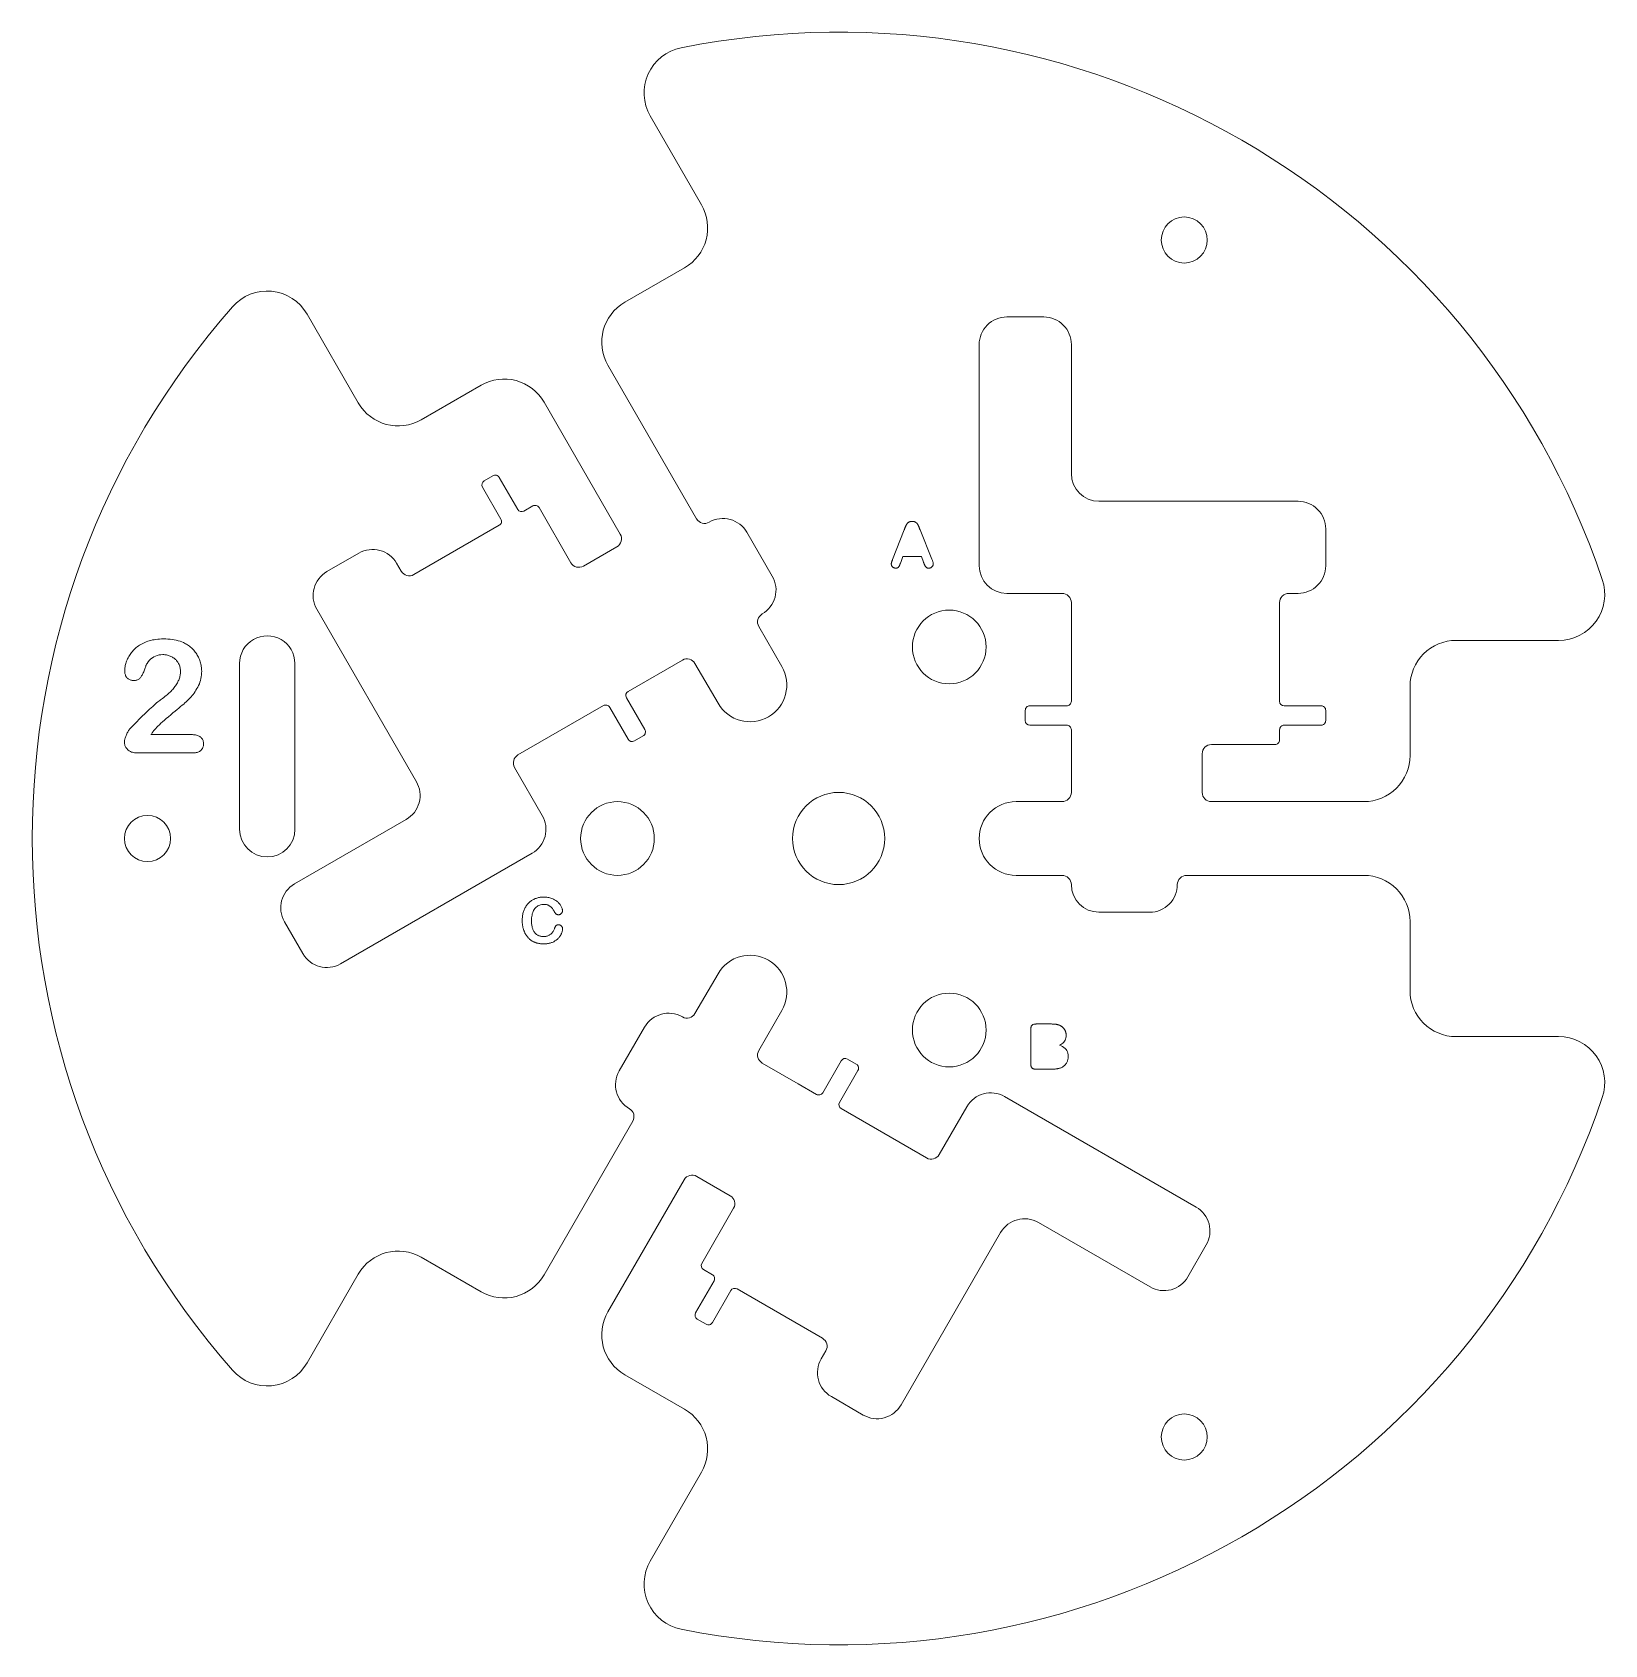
# Model space of a CAD drawing. Extents: x 65 to 235, y 62 to 238.
import ezdxf

# ---------------------------------------------------------------- set-up
doc = ezdxf.new("R2010")
doc.units = 0

msp = doc.modelspace()

# ---------------------------------------------------------------- linework, layer by layer
at = {"color": 1, "lineweight": 13}
for p, q in [((137.305496, 218.773712), (131.74144, 228.410919)), ((128.980179, 208.193573), (135.475357, 211.943573)), ((100.066399, 197.273697), (94.50235, 206.910919)), ((170.435944, 206.600006), (174.435944, 206.600006)), ((167.435944, 203.600006), (167.435944, 179.600006)), ((177.435944, 189.600006), (177.435944, 203.600006)), ((136.77504, 184.692459), (127.150047, 201.363449)), ((106.89653, 195.443573), (113.391716, 199.193573)), ((120.22184, 197.363449), (128.496841, 183.030731)), ((114.675819, 189.369446), (113.72319, 188.819443)), ((117.358826, 185.722321), (115.358826, 189.186432)), ((113.540176, 188.136429), (115.540176, 184.672333)), ((118.04184, 185.539307), (118.994476, 186.089325)), ((119.677483, 185.906311), (123.127487, 179.930725)), ((180.435944, 186.600006), (202.03595, 186.600006)), ((115.357162, 183.989319), (106.090698, 178.639313)), ((159.398788, 183.739212), (159.413223, 183.776093)), ((159.413223, 183.776093), (159.42807, 183.814072)), ((159.42807, 183.814072), (159.443268, 183.851959)), ((159.443268, 183.851959), (159.458664, 183.88855)), ((159.458664, 183.88855), (159.474228, 183.923798)), ((159.474228, 183.923798), (159.490021, 183.957764)), ((159.490021, 183.957764), (159.505981, 183.990417)), ((159.505981, 183.990417), (159.522186, 184.021759)), ((159.522186, 184.021759), (159.538574, 184.051834)), ((159.538574, 184.051834), (159.555161, 184.080566)), ((159.555161, 184.080566), (159.571945, 184.107971)), ((159.571945, 184.107971), (159.588913, 184.134079)), ((159.588913, 184.134079), (159.606567, 184.159073)), ((159.606567, 184.159073), (159.625259, 184.183105)), ((159.625259, 184.183105), (159.64502, 184.206146)), ((159.64502, 184.206146), (159.665848, 184.228195)), ((159.665848, 184.228195), (159.687775, 184.249298)), ((159.687775, 184.249298), (159.710754, 184.269409)), ((159.710754, 184.269409), (159.734802, 184.288574)), ((159.734802, 184.288574), (159.759949, 184.306732)), ((159.759949, 184.306732), (159.786163, 184.323944)), ((159.786163, 184.323944), (159.813446, 184.340179)), ((159.813446, 184.340179), (159.841919, 184.355164)), ((159.841919, 184.355164), (159.871689, 184.36853)), ((159.871689, 184.36853), (159.902756, 184.380341)), ((159.902756, 184.380341), (159.935135, 184.390594)), ((159.935135, 184.390594), (159.968842, 184.399231)), ((159.968842, 184.399231), (160.003845, 184.406342)), ((160.003845, 184.406342), (160.040161, 184.411835)), ((160.040161, 184.411835), (160.077759, 184.415802)), ((160.077759, 184.415802), (160.116669, 184.418137)), ((160.116669, 184.418137), (160.156906, 184.418945)), ((160.156906, 184.418945), (160.197769, 184.418137)), ((160.197769, 184.418137), (160.237274, 184.415802)), ((160.237274, 184.415802), (160.275391, 184.411835)), ((160.275391, 184.411835), (160.312119, 184.406342)), ((160.312119, 184.406342), (160.347504, 184.399231)), ((160.347504, 184.399231), (160.381485, 184.390594)), ((160.381485, 184.390594), (160.414108, 184.380341)), ((160.414108, 184.380341), (160.445374, 184.36853)), ((160.445374, 184.36853), (160.47522, 184.355164)), ((160.47522, 184.355164), (160.503738, 184.340179)), ((160.503738, 184.340179), (160.531021, 184.323975)), ((160.531021, 184.323975), (160.557205, 184.306885)), ((160.557205, 184.306885), (160.582352, 184.288849)), ((160.582352, 184.288849), (160.606415, 184.269928)), ((160.606415, 184.269928), (160.629395, 184.250107)), ((160.629395, 184.250107), (160.651321, 184.229401)), ((160.651321, 184.229401), (160.67215, 184.207764)), ((160.67215, 184.207764), (160.69191, 184.185211)), ((160.69191, 184.185211), (160.710602, 184.161789)), ((160.710602, 184.161789), (160.728256, 184.137466)), ((160.728256, 184.137466), (160.745041, 184.112473)), ((160.745041, 184.112473), (160.761353, 184.087128)), ((160.761353, 184.087128), (160.7771, 184.061386)), ((160.7771, 184.061386), (160.792313, 184.035309)), ((160.792313, 184.035309), (160.806992, 184.008865)), ((160.806992, 184.008865), (160.821136, 183.98204)), ((160.821136, 183.98204), (160.834732, 183.954834)), ((160.834732, 183.954834), (160.847809, 183.927277)), ((160.847809, 183.927277), (160.860336, 183.899338)), ((160.860336, 183.899338), (160.872314, 183.871033)), ((160.872314, 183.871033), (160.884384, 183.841629)), ((160.884384, 183.841629), (160.897064, 183.810287)), ((160.897064, 183.810287), (160.91037, 183.777008)), ((160.91037, 183.777008), (160.924347, 183.741837)), ((142.239151, 183.228363), (144.989151, 178.46521)), ((158.04248, 180.29393), (159.299072, 183.484024)), ((159.299072, 183.484024), (159.310013, 183.512054)), ((159.310013, 183.512054), (159.321396, 183.541168)), ((159.321396, 183.541168), (159.333206, 183.571426)), ((159.333206, 183.571426), (159.345459, 183.602768)), ((159.345459, 183.602768), (159.358124, 183.635223)), ((159.358124, 183.635223), (159.371262, 183.668777)), ((159.371262, 183.668777), (159.384827, 183.703461)), ((159.384827, 183.703461), (159.398788, 183.739212)), ((160.924347, 183.741837), (160.93895, 183.704742)), ((160.93895, 183.704742), (160.954163, 183.665787)), ((160.954163, 183.665787), (160.970016, 183.624863)), ((160.970016, 183.624863), (160.986542, 183.582062)), ((160.986542, 183.582062), (161.003662, 183.537354)), ((161.003662, 183.537354), (161.021439, 183.490723)), ((161.021439, 183.490723), (162.304825, 180.320755)), ((205.03595, 183.600006), (205.03595, 179.600006)), ((100.126587, 180.969437), (96.662491, 178.969437)), ((124.493507, 179.564697), (128.130814, 181.664703)), ((158.013397, 180.220886), (158.027496, 180.256592)), ((158.027496, 180.256592), (158.04248, 180.29393)), ((159.161713, 180.595535), (158.927109, 179.96553)), ((161.158829, 180.595535), (159.161713, 180.595535)), ((161.393402, 179.978973), (161.158829, 180.595535)), ((162.304825, 180.320755), (162.333511, 180.250351)), ((162.333511, 180.250351), (162.359131, 180.183899)), ((104.22467, 179.871368), (104.72467, 179.005341)), ((157.898392, 179.787933), (157.899734, 179.828461)), ((157.899841, 179.753479), (157.898392, 179.787933)), ((157.899734, 179.828461), (157.903748, 179.869446)), ((157.90416, 179.719711), (157.899841, 179.753479)), ((157.903748, 179.869446), (157.910431, 179.911011)), ((157.911362, 179.686722), (157.90416, 179.719711)), ((157.910431, 179.911011), (157.919846, 179.953094)), ((157.921432, 179.654434), (157.911362, 179.686722)), ((157.919846, 179.953094), (157.931885, 179.995712)), ((157.934402, 179.62291), (157.921432, 179.654434)), ((157.931885, 179.995712), (157.947021, 180.041946)), ((157.950256, 179.592133), (157.934402, 179.62291)), ((157.947021, 180.041946), (157.955917, 180.067566)), ((157.968994, 179.562057), (157.950256, 179.592133)), ((157.955917, 180.067566), (157.965668, 180.094894)), ((157.965668, 180.094894), (157.976318, 180.123901)), ((157.990585, 179.532745), (157.968994, 179.562057)), ((157.976318, 180.123901), (157.987793, 180.154541)), ((157.987793, 180.154541), (158.000168, 180.186874)), ((158.015106, 179.504166), (157.990585, 179.532745)), ((158.000168, 180.186874), (158.013397, 180.220886)), ((158.04248, 179.476303), (158.015106, 179.504166)), ((158.071716, 179.450226), (158.04248, 179.476303)), ((158.101837, 179.42688), (158.071716, 179.450226)), ((158.132858, 179.40625), (158.101837, 179.42688)), ((158.164703, 179.388367), (158.132858, 179.40625)), ((158.197479, 179.373291), (158.164703, 179.388367)), ((158.231049, 179.360916), (158.197479, 179.373291)), ((158.265549, 179.351288), (158.231049, 179.360916)), ((158.300903, 179.344437), (158.265549, 179.351288)), ((158.337128, 179.340286), (158.300903, 179.344437)), ((158.374237, 179.338943), (158.337128, 179.340286)), ((158.417206, 179.34021), (158.374237, 179.338943)), ((158.457718, 179.344101), (158.417206, 179.34021)), ((158.495743, 179.350555), (158.457718, 179.344101)), ((158.531311, 179.359573), (158.495743, 179.350555)), ((158.564377, 179.37117), (158.531311, 179.359573)), ((158.594955, 179.385376), (158.564377, 179.37117)), ((158.623108, 179.402145), (158.594955, 179.385376)), ((158.648727, 179.421494), (158.623108, 179.402145)), ((158.671875, 179.443436), (158.648727, 179.421494)), ((158.692566, 179.467957), (158.671875, 179.443436)), ((158.712402, 179.49614), (158.692566, 179.467957)), ((158.733032, 179.529144), (158.712402, 179.49614)), ((158.754471, 179.56691), (158.733032, 179.529144)), ((158.776749, 179.609482), (158.754471, 179.56691)), ((158.799789, 179.656845), (158.776749, 179.609482)), ((158.823639, 179.709), (158.799789, 179.656845)), ((158.848297, 179.765945), (158.823639, 179.709)), ((158.873779, 179.827698), (158.848297, 179.765945)), ((158.90004, 179.894241), (158.873779, 179.827698)), ((158.927109, 179.96553), (158.90004, 179.894241)), ((161.402954, 179.955811), (161.393402, 179.978973)), ((161.412888, 179.931976), (161.402954, 179.955811)), ((161.423218, 179.90744), (161.412888, 179.931976)), ((161.433868, 179.882172), (161.423218, 179.90744)), ((161.444916, 179.856216), (161.433868, 179.882172)), ((161.456314, 179.829575), (161.444916, 179.856216)), ((161.468124, 179.802216), (161.456314, 179.829575)), ((161.48024, 179.774139), (161.468124, 179.802216)), ((161.492767, 179.745361), (161.48024, 179.774139)), ((161.505676, 179.715912), (161.492767, 179.745361)), ((161.518646, 179.686844), (161.505676, 179.715912)), ((161.531448, 179.659332), (161.518646, 179.686844)), ((161.544098, 179.633377), (161.531448, 179.659332)), ((161.55658, 179.608948), (161.544098, 179.633377)), ((161.581055, 179.564728), (161.55658, 179.608948)), ((161.604828, 179.526642), (161.581055, 179.564728)), ((161.627975, 179.494751), (161.604828, 179.526642)), ((161.651825, 179.467133), (161.627975, 179.494751)), ((161.677826, 179.44194), (161.651825, 179.467133)), ((161.705978, 179.419128), (161.677826, 179.44194)), ((161.736282, 179.398758), (161.705978, 179.419128)), ((161.768707, 179.380829), (161.736282, 179.398758)), ((161.803543, 179.365738), (161.768707, 179.380829)), ((161.84108, 179.354004), (161.803543, 179.365738)), ((161.881287, 179.345627), (161.84108, 179.354004)), ((161.924194, 179.340622), (161.881287, 179.345627)), ((161.969757, 179.338943), (161.924194, 179.340622)), ((162.009384, 179.340347), (161.969757, 179.338943)), ((162.047836, 179.344635), (162.009384, 179.340347)), ((162.085114, 179.351746), (162.047836, 179.344635)), ((162.121246, 179.361694), (162.085114, 179.351746)), ((162.156158, 179.374527), (162.121246, 179.361694)), ((162.189896, 179.390198), (162.156158, 179.374527)), ((162.222504, 179.408691), (162.189896, 179.390198)), ((162.253937, 179.430054), (162.222504, 179.408691)), ((162.284149, 179.454285), (162.253937, 179.430054)), ((162.313217, 179.481339), (162.284149, 179.454285)), ((162.340286, 179.510086), (162.313217, 179.481339)), ((162.364502, 179.539459), (162.340286, 179.510086)), ((162.359131, 180.183899), (162.381744, 180.121399)), ((162.385864, 179.569351), (162.364502, 179.539459)), ((162.381744, 180.121399), (162.401352, 180.062836)), ((162.404373, 179.599823), (162.385864, 179.569351)), ((162.401352, 180.062836), (162.417938, 180.008286)), ((162.420044, 179.630859), (162.404373, 179.599823)), ((162.417938, 180.008286), (162.431503, 179.957642)), ((162.432877, 179.662491), (162.420044, 179.630859)), ((162.431503, 179.957642), (162.442062, 179.91098)), ((162.442825, 179.694672), (162.432877, 179.662491)), ((162.442062, 179.91098), (162.449615, 179.868225)), ((162.449936, 179.727432), (162.442825, 179.694672)), ((162.449615, 179.868225), (162.454132, 179.829468)), ((162.454239, 179.760757), (162.449936, 179.727432)), ((162.454132, 179.829468), (162.455627, 179.794647)), ((162.455627, 179.794647), (162.454239, 179.760757)), ((176.435944, 176.600006), (170.435944, 176.600006)), ((177.435944, 175.600006), (177.435944, 164.899994)), ((200.03595, 164.899994), (200.03595, 175.600006)), ((202.03595, 176.600006), (201.03595, 176.600006)), ((95.564415, 174.871368), (106.36441, 156.165222)), ((77.386246, 171.455826), (77.558182, 171.502945)), ((77.558182, 171.502945), (77.735573, 171.543793)), ((77.735573, 171.543793), (77.918404, 171.578369)), ((77.918404, 171.578369), (78.106689, 171.606628)), ((78.106689, 171.606628), (78.300415, 171.628632)), ((78.300415, 171.628632), (78.49958, 171.644318)), ((78.49958, 171.644318), (78.704201, 171.653748)), ((78.704201, 171.653748), (78.914261, 171.656891)), ((78.914261, 171.656891), (79.16684, 171.652863)), ((79.16684, 171.652863), (79.411873, 171.640823)), ((79.411873, 171.640823), (79.649361, 171.620697)), ((79.649361, 171.620697), (79.879333, 171.59256)), ((79.879333, 171.59256), (80.101738, 171.556366)), ((80.101738, 171.556366), (80.31662, 171.512146)), ((80.31662, 171.512146), (80.523956, 171.459869)), ((143.52504, 173.001114), (146.02504, 168.67099)), ((219.185944, 171.5), (230.314041, 171.5)), ((75.155746, 169.74469), (75.225571, 169.862137)), ((75.225571, 169.862137), (75.300499, 169.977249)), ((75.300499, 169.977249), (75.380539, 170.089966)), ((75.380539, 170.089966), (75.465698, 170.200409)), ((75.465698, 170.200409), (75.555969, 170.308487)), ((75.555969, 170.308487), (75.651352, 170.414185)), ((75.651352, 170.414185), (75.751831, 170.517578)), ((75.751831, 170.517578), (75.85762, 170.617813)), ((75.85762, 170.617813), (75.968948, 170.714096)), ((75.968948, 170.714096), (76.085815, 170.806458)), ((76.085815, 170.806458), (76.208221, 170.894867)), ((76.208221, 170.894867), (76.336136, 170.979355)), ((76.336136, 170.979355), (76.469589, 171.059891)), ((76.469589, 171.059891), (76.608574, 171.136536)), ((76.608574, 171.136536), (76.753075, 171.209198)), ((76.753075, 171.209198), (76.903114, 171.277924)), ((76.903114, 171.277924), (77.058685, 171.342743)), ((77.058685, 171.342743), (77.219749, 171.40242)), ((77.219749, 171.40242), (77.386246, 171.455826)), ((78.061127, 169.80217), (77.883858, 169.715454)), ((78.247765, 169.869598), (78.061127, 169.80217)), ((78.443802, 169.917755), (78.247765, 169.869598)), ((78.649208, 169.94664), (78.443802, 169.917755)), ((78.863991, 169.956299), (78.649208, 169.94664)), ((78.967064, 169.953949), (78.863991, 169.956299)), ((79.068565, 169.946915), (78.967064, 169.953949)), ((79.168465, 169.935165), (79.068565, 169.946915)), ((79.266785, 169.918777), (79.168465, 169.935165)), ((79.363487, 169.897644), (79.266785, 169.918777)), ((79.458611, 169.871857), (79.363487, 169.897644)), ((79.552155, 169.841354), (79.458611, 169.871857)), ((79.644104, 169.806183), (79.552155, 169.841354)), ((79.734451, 169.766281), (79.644104, 169.806183)), ((79.823196, 169.721741), (79.734451, 169.766281)), ((80.523956, 171.459869), (80.723755, 171.399551)), ((80.723755, 171.399551), (80.916008, 171.331192)), ((80.916008, 171.331192), (81.100739, 171.254791)), ((81.100739, 171.254791), (81.216591, 171.199142)), ((81.216591, 171.199142), (81.329597, 171.139496)), ((81.329597, 171.139496), (81.439758, 171.075851)), ((81.439758, 171.075851), (81.547073, 171.008133)), ((81.547073, 171.008133), (81.651543, 170.936447)), ((81.651543, 170.936447), (81.753166, 170.860687)), ((81.753166, 170.860687), (81.851921, 170.78096)), ((81.851921, 170.78096), (81.947861, 170.697189)), ((81.947861, 170.697189), (82.040924, 170.609375)), ((82.040924, 170.609375), (82.131142, 170.517578)), ((82.131142, 170.517578), (82.217987, 170.422287)), ((82.217987, 170.422287), (82.300865, 170.324066)), ((82.300865, 170.324066), (82.379837, 170.222885)), ((82.379837, 170.222885), (82.454842, 170.118805)), ((82.454842, 170.118805), (82.52594, 170.011795)), ((82.52594, 170.011795), (82.593071, 169.90184)), ((82.593071, 169.90184), (82.656288, 169.788956)), ((82.656288, 169.788956), (82.715546, 169.673157)), ((74.717239, 168.171936), (74.719833, 168.28804)), ((74.719986, 168.078415), (74.717239, 168.171936)), ((74.719833, 168.28804), (74.7276, 168.405167)), ((74.728287, 167.988953), (74.719986, 168.078415)), ((74.7276, 168.405167), (74.740608, 168.52327)), ((74.740608, 168.52327), (74.758766, 168.642395)), ((74.758766, 168.642395), (74.782166, 168.762512)), ((74.782166, 168.762512), (74.810715, 168.883652)), ((74.810715, 168.883652), (74.844467, 169.005798)), ((74.844467, 169.005798), (74.88343, 169.128937)), ((74.88343, 169.128937), (74.927574, 169.253098)), ((74.927574, 169.253098), (74.976929, 169.378265)), ((74.976929, 169.378265), (75.03141, 169.502716)), ((75.03141, 169.502716), (75.091026, 169.624893)), ((75.091026, 169.624893), (75.155746, 169.74469)), ((76.776878, 168.091858), (76.734993, 167.992569)), ((76.817741, 168.196304), (76.776878, 168.091858)), ((76.85762, 168.305954), (76.817741, 168.196304)), ((76.895874, 168.413879), (76.85762, 168.305954)), ((76.931839, 168.513031), (76.895874, 168.413879)), ((76.965569, 168.603516), (76.931839, 168.513031)), ((76.997017, 168.685303), (76.965569, 168.603516)), ((77.02623, 168.758331), (76.997017, 168.685303)), ((77.053154, 168.822662), (77.02623, 168.758331)), ((77.077812, 168.878311), (77.053154, 168.822662)), ((77.100243, 168.925201), (77.077812, 168.878311)), ((77.120384, 168.963409), (77.100243, 168.925201)), ((77.138268, 168.992889), (77.120384, 168.963409)), ((77.268616, 169.175934), (77.138268, 168.992889)), ((77.40834, 169.339706), (77.268616, 169.175934)), ((77.557465, 169.484238), (77.40834, 169.339706)), ((77.715965, 169.609451), (77.557465, 169.484238)), ((77.883858, 169.715454), (77.715965, 169.609451)), ((79.909302, 169.672928), (79.823196, 169.721741)), ((79.991753, 169.620377), (79.909302, 169.672928)), ((80.070496, 169.564011), (79.991753, 169.620377)), ((80.145546, 169.503922), (80.070496, 169.564011)), ((80.216927, 169.440033), (80.145546, 169.503922)), ((80.284615, 169.372391), (80.216927, 169.440033)), ((80.348625, 169.300964), (80.284615, 169.372391)), ((80.408951, 169.225784), (80.348625, 169.300964)), ((80.465561, 169.14682), (80.408951, 169.225784)), ((80.518524, 169.064087), (80.465561, 169.14682)), ((80.567062, 168.978363), (80.518524, 169.064087)), ((80.610497, 168.890381), (80.567062, 168.978363)), ((80.648827, 168.800079), (80.610497, 168.890381)), ((80.682045, 168.707581), (80.648827, 168.800079)), ((80.710144, 168.612762), (80.682045, 168.707581)), ((80.733154, 168.515732), (80.710144, 168.612762)), ((80.751038, 168.416412), (80.733154, 168.515732)), ((80.763809, 168.31485), (80.751038, 168.416412)), ((80.771454, 168.211014), (80.763809, 168.31485)), ((80.764473, 167.906357), (80.771637, 168.005859)), ((80.774025, 168.104919), (80.771454, 168.211014)), ((80.771637, 168.005859), (80.774025, 168.104919)), ((82.715546, 169.673157), (82.770866, 169.554382)), ((82.770866, 169.554382), (82.822281, 169.432693)), ((82.822281, 169.432693), (82.86924, 169.309097)), ((82.86924, 169.309097), (82.911255, 169.18457)), ((82.911255, 169.18457), (82.948311, 169.059143)), ((82.948311, 169.059143), (82.980446, 168.93277)), ((82.980446, 168.93277), (83.007622, 168.805466)), ((83.007622, 168.805466), (83.029869, 168.677246)), ((83.029869, 168.677246), (83.047173, 168.548111)), ((83.047173, 168.548111), (83.059517, 168.418045)), ((83.059517, 168.418045), (83.066933, 168.287048)), ((83.069397, 168.155182), (83.064262, 167.94928)), ((83.066933, 168.287048), (83.069397, 168.155182)), ((87.185944, 169), (87.185944, 151)), ((93.185944, 151), (93.185944, 169)), ((135.23082, 169.367142), (129.341843, 165.967148)), ((139.096848, 164.67099), (136.596848, 169.001114)), ((74.742104, 167.903519), (74.728287, 167.988953)), ((74.761459, 167.822113), (74.742104, 167.903519)), ((74.786331, 167.74469), (74.761459, 167.822113)), ((74.816757, 167.67131), (74.786331, 167.74469)), ((74.852699, 167.601944), (74.816757, 167.67131)), ((74.89415, 167.536606), (74.852699, 167.601944)), ((74.941139, 167.475266), (74.89415, 167.536606)), ((74.993668, 167.417938), (74.941139, 167.475266)), ((75.050385, 167.365448), (74.993668, 167.417938)), ((75.109947, 167.318451), (75.050385, 167.365448)), ((75.172356, 167.276978), (75.109947, 167.318451)), ((75.237633, 167.241028), (75.172356, 167.276978)), ((75.305733, 167.210632), (75.237633, 167.241028)), ((75.376701, 167.18576), (75.305733, 167.210632)), ((75.450485, 167.166412), (75.376701, 167.18576)), ((75.527145, 167.152557), (75.450485, 167.166412)), ((75.606644, 167.144287), (75.527145, 167.152557)), ((75.688995, 167.14151), (75.606644, 167.144287)), ((75.782188, 167.144516), (75.688995, 167.14151)), ((75.870781, 167.15358), (75.782188, 167.144516)), ((75.954781, 167.16864), (75.870781, 167.15358)), ((76.034126, 167.189774), (75.954781, 167.16864)), ((76.108902, 167.216904), (76.034126, 167.189774)), ((76.179062, 167.250092), (76.108902, 167.216904)), ((76.244621, 167.289291), (76.179062, 167.250092)), ((76.30558, 167.334534), (76.244621, 167.289291)), ((76.361916, 167.385788), (76.30558, 167.334534)), ((76.413628, 167.443085), (76.361916, 167.385788)), ((76.462547, 167.506012), (76.413628, 167.443085)), ((76.510483, 167.574127), (76.462547, 167.506012)), ((76.557396, 167.64743), (76.510483, 167.574127)), ((76.603294, 167.725922), (76.557396, 167.64743)), ((76.648201, 167.809586), (76.603294, 167.725922)), ((76.692093, 167.898483), (76.648201, 167.809586)), ((76.734993, 167.992569), (76.692093, 167.898483)), ((79.929092, 166.188431), (80.013878, 166.287216)), ((80.013878, 166.287216), (80.094292, 166.386475)), ((80.094292, 166.386475), (80.170364, 166.486252)), ((80.170364, 166.486252), (80.242073, 166.586517)), ((80.242073, 166.586517), (80.309402, 166.687317)), ((80.309402, 166.687317), (80.372421, 166.788574)), ((80.372421, 166.788574), (80.431046, 166.890366)), ((80.431046, 166.890366), (80.485352, 166.992645)), ((80.485352, 166.992645), (80.535263, 167.095444)), ((80.535263, 167.095444), (80.580627, 167.198288)), ((80.580627, 167.198288), (80.621216, 167.30069)), ((80.621216, 167.30069), (80.657028, 167.402679)), ((80.657028, 167.402679), (80.688065, 167.504257)), ((80.688065, 167.504257), (80.714333, 167.605423)), ((80.714333, 167.605423), (80.735817, 167.706131)), ((80.735817, 167.706131), (80.752533, 167.806458)), ((80.752533, 167.806458), (80.764473, 167.906357)), ((82.554207, 166.266083), (82.450958, 166.099731)), ((82.6521, 166.438034), (82.554207, 166.266083)), ((82.739677, 166.613724), (82.6521, 166.438034)), ((82.81694, 166.793228), (82.739677, 166.613724)), ((82.883926, 166.976486), (82.81694, 166.793228)), ((82.940613, 167.163513), (82.883926, 166.976486)), ((82.986969, 167.354294), (82.940613, 167.163513)), ((83.023041, 167.548859), (82.986969, 167.354294)), ((83.048798, 167.747208), (83.023041, 167.548859)), ((83.064262, 167.94928), (83.048798, 167.747208)), ((214.185944, 166.5), (214.185944, 159)), ((77.906563, 164.473557), (78.050049, 164.59903)), ((78.050049, 164.59903), (78.18335, 164.71315)), ((78.18335, 164.71315), (78.306412, 164.815994)), ((78.306412, 164.815994), (78.419235, 164.907501)), ((78.419235, 164.907501), (78.521858, 164.987701)), ((78.521858, 164.987701), (78.614258, 165.05661)), ((78.614258, 165.05661), (78.696457, 165.114182)), ((78.696457, 165.114182), (78.831535, 165.211426)), ((78.831535, 165.211426), (78.962013, 165.308731)), ((78.962013, 165.308731), (79.087868, 165.406113)), ((79.087868, 165.406113), (79.209152, 165.503601)), ((79.209152, 165.503601), (79.32579, 165.601135)), ((79.32579, 165.601135), (79.437828, 165.698776)), ((79.437828, 165.698776), (79.545273, 165.796478)), ((79.545273, 165.796478), (79.648117, 165.894302)), ((79.648117, 165.894302), (79.746338, 165.992188)), ((79.746338, 165.992188), (79.839966, 166.090164)), ((79.839966, 166.090164), (79.929092, 166.188431)), ((81.115929, 164.595703), (80.957993, 164.460953)), ((81.259392, 164.719467), (81.115929, 164.595703)), ((81.388374, 164.832245), (81.259392, 164.719467)), ((81.502846, 164.934097), (81.388374, 164.832245)), ((81.609863, 165.034103), (81.502846, 164.934097)), ((81.716461, 165.141525), (81.609863, 165.034103)), ((81.822662, 165.256302), (81.716461, 165.141525)), ((81.928429, 165.378418), (81.822662, 165.256302)), ((82.03376, 165.507935), (81.928429, 165.378418)), ((82.138687, 165.644821), (82.03376, 165.507935)), ((82.243187, 165.789093), (82.138687, 165.644821)), ((82.347275, 165.940735), (82.243187, 165.789093)), ((82.450958, 166.099731), (82.347275, 165.940735)), ((129.158829, 165.284134), (131.158829, 161.820023)), ((76.053078, 162.71196), (76.260674, 162.920029)), ((76.260674, 162.920029), (76.463898, 163.12146)), ((76.463898, 163.12146), (76.662781, 163.316269)), ((76.662781, 163.316269), (76.857292, 163.504456)), ((76.857292, 163.504456), (77.047462, 163.68605)), ((77.047462, 163.68605), (77.233261, 163.861008)), ((77.233261, 163.861008), (77.414719, 164.029358)), ((77.414719, 164.029358), (77.58889, 164.188721)), ((77.58889, 164.188721), (77.752815, 164.336792)), ((77.752815, 164.336792), (77.906563, 164.473557)), ((79.020683, 162.84523), (78.823959, 162.671387)), ((79.233261, 163.028259), (79.020683, 162.84523)), ((79.461678, 163.22052), (79.233261, 163.028259)), ((79.705925, 163.422012), (79.461678, 163.22052)), ((79.950836, 163.622604), (79.705925, 163.422012)), ((80.181236, 163.81221), (79.950836, 163.622604)), ((80.397163, 163.990875), (80.181236, 163.81221)), ((80.59861, 164.158508), (80.397163, 163.990875)), ((80.78553, 164.315201), (80.59861, 164.158508)), ((80.957993, 164.460953), (80.78553, 164.315201)), ((126.657166, 164.417145), (117.390694, 159.067139)), ((129.340179, 160.77002), (127.340179, 164.234131)), ((172.435944, 163.899994), (172.435944, 162.800003)), ((172.935944, 164.399994), (176.935944, 164.399994)), ((200.53595, 164.399994), (204.53595, 164.399994)), ((205.03595, 163.899994), (205.03595, 162.800003)), ((74.794556, 160.98349), (74.828468, 161.073334)), ((74.828468, 161.073334), (74.86692, 161.167099)), ((74.86692, 161.167099), (74.909897, 161.264847)), ((74.909897, 161.264847), (74.955566, 161.362381)), ((74.955566, 161.362381), (75.002052, 161.455673)), ((75.002052, 161.455673), (75.049393, 161.544678)), ((75.049393, 161.544678), (75.097557, 161.62941)), ((75.097557, 161.62941), (75.146576, 161.709869)), ((75.146576, 161.709869), (75.196411, 161.786072)), ((75.196411, 161.786072), (75.247086, 161.858017)), ((75.247086, 161.858017), (75.298622, 161.925629)), ((75.298622, 161.925629), (75.350967, 161.988998)), ((75.350967, 161.988998), (75.40416, 162.048096)), ((75.40416, 162.048096), (75.624832, 162.276016)), ((75.624832, 162.276016), (75.841141, 162.497299)), ((75.841141, 162.497299), (76.053078, 162.71196)), ((77.6073, 161.340149), (77.565521, 161.27739)), ((77.565521, 161.27739), (81.938461, 161.27739)), ((77.648956, 161.401031), (77.6073, 161.340149)), ((77.690414, 161.460114), (77.648956, 161.401031)), ((77.731712, 161.517319), (77.690414, 161.460114)), ((77.772858, 161.572693), (77.731712, 161.517319)), ((77.813805, 161.626236), (77.772858, 161.572693)), ((77.854622, 161.677917), (77.813805, 161.626236)), ((77.895233, 161.727783), (77.854622, 161.677917)), ((77.935699, 161.775757), (77.895233, 161.727783)), ((77.976006, 161.821945), (77.935699, 161.775757)), ((78.077736, 161.94046), (77.976006, 161.821945)), ((78.195312, 162.068222), (78.077736, 161.94046)), ((78.328735, 162.2052), (78.195312, 162.068222)), ((78.477966, 162.351379), (78.328735, 162.2052)), ((78.643036, 162.506775), (78.477966, 162.351379)), ((78.823959, 162.671387), (78.643036, 162.506775)), ((81.938461, 161.27739), (82.06604, 161.274719)), ((82.06604, 161.274719), (82.187454, 161.266678)), ((82.187454, 161.266678), (82.30262, 161.253265)), ((82.30262, 161.253265), (82.411613, 161.234512)), ((82.411613, 161.234512), (82.514404, 161.210388)), ((82.514404, 161.210388), (82.611, 161.180893)), ((82.611, 161.180893), (82.70137, 161.146042)), ((82.70137, 161.146042), (82.785576, 161.105835)), ((82.785576, 161.105835), (82.863579, 161.060242)), ((82.863579, 161.060242), (82.935356, 161.009338)), ((82.935356, 161.009338), (83.000633, 160.953796)), ((130.975815, 161.137009), (130.023193, 160.587021)), ((176.935944, 162.300003), (172.935944, 162.300003)), ((177.435944, 161.800003), (177.435944, 155)), ((200.03595, 161.800003), (200.03595, 160.699997)), ((204.53595, 162.300003), (200.53595, 162.300003)), ((74.683708, 160.464798), (74.685974, 160.5271)), ((74.687241, 160.372192), (74.683708, 160.464798)), ((74.685974, 160.5271), (74.69278, 160.593292)), ((74.697784, 160.282013), (74.687241, 160.372192)), ((74.69278, 160.593292), (74.704079, 160.663467)), ((74.715385, 160.194229), (74.697784, 160.282013)), ((74.704079, 160.663467), (74.71991, 160.737564)), ((74.740021, 160.108948), (74.715385, 160.194229)), ((74.71991, 160.737564), (74.74025, 160.815598)), ((74.771675, 160.026031), (74.740021, 160.108948)), ((74.74025, 160.815598), (74.765144, 160.897552)), ((74.765144, 160.897552), (74.794556, 160.98349)), ((74.810379, 159.945572), (74.771675, 160.026031)), ((74.856125, 159.867538), (74.810379, 159.945572)), ((74.908905, 159.791946), (74.856125, 159.867538)), ((74.968727, 159.718765), (74.908905, 159.791946)), ((75.035553, 159.64801), (74.968727, 159.718765)), ((75.108704, 159.58194), (75.035553, 159.64801)), ((75.18737, 159.522842), (75.108704, 159.58194)), ((75.271545, 159.470718), (75.18737, 159.522842)), ((75.361282, 159.425522), (75.271545, 159.470718)), ((75.456535, 159.387268), (75.361282, 159.425522)), ((75.557297, 159.355988), (75.456535, 159.387268)), ((75.66362, 159.33165), (75.557297, 159.355988)), ((75.775452, 159.314255), (75.66362, 159.33165)), ((75.89283, 159.303833), (75.775452, 159.314255)), ((76.015717, 159.300354), (75.89283, 159.303833)), ((82.181412, 159.300354), (76.015717, 159.300354)), ((82.289185, 159.303207), (82.181412, 159.300354)), ((82.391342, 159.311737), (82.289185, 159.303207)), ((82.487885, 159.325989), (82.391342, 159.311737)), ((82.578819, 159.345917), (82.487885, 159.325989)), ((82.664162, 159.371582), (82.578819, 159.345917)), ((82.743866, 159.402893), (82.664162, 159.371582)), ((82.817963, 159.439926), (82.743866, 159.402893)), ((82.886436, 159.482635), (82.817963, 159.439926)), ((82.949303, 159.531067), (82.886436, 159.482635)), ((83.006577, 159.585175), (82.949303, 159.531067)), ((83.000633, 160.953796), (83.059006, 160.894379)), ((83.058296, 159.643402), (83.006577, 159.585175)), ((83.104599, 159.704147), (83.058296, 159.643402)), ((83.059006, 160.894379), (83.110542, 160.831146)), ((83.145416, 159.76738), (83.104599, 159.704147)), ((83.110542, 160.831146), (83.155197, 160.764053)), ((83.180824, 159.833145), (83.145416, 159.76738)), ((83.155197, 160.764053), (83.192963, 160.693069)), ((83.21077, 159.901428), (83.180824, 159.833145)), ((83.192963, 160.693069), (83.223877, 160.618256)), ((83.235283, 159.972214), (83.21077, 159.901428)), ((83.223877, 160.618256), (83.247932, 160.539627)), ((83.254333, 160.045517), (83.235283, 159.972214)), ((83.247932, 160.539627), (83.265099, 160.457092)), ((83.267944, 160.121338), (83.254333, 160.045517)), ((83.265099, 160.457092), (83.275391, 160.370743)), ((83.2761, 160.199677), (83.267944, 160.121338)), ((83.275391, 160.370743), (83.278847, 160.280487)), ((83.278847, 160.280487), (83.2761, 160.199677)), ((199.53595, 160.199997), (192.635941, 160.199997)), ((117.024673, 157.701111), (120.024673, 152.504959)), ((191.635941, 159.199997), (191.635941, 155)), ((176.435944, 154), (171.435944, 154)), ((209.185944, 154), (192.635941, 154)), ((105.266342, 152.067139), (93.141983, 145.067139)), ((98.141983, 136.406891), (118.92659, 148.406891)), ((171.435944, 146), (176.435944, 146)), ((189.935944, 146), (209.185944, 146)), ((119.269409, 143.471725), (119.356461, 143.504822)), ((119.356461, 143.504822), (119.444595, 143.53447)), ((119.444595, 143.53447), (119.533905, 143.560608)), ((119.533905, 143.560608), (119.624352, 143.583267)), ((119.624352, 143.583267), (119.715912, 143.602417)), ((119.715912, 143.602417), (119.808655, 143.618103)), ((119.808655, 143.618103), (119.902527, 143.630295)), ((119.902527, 143.630295), (119.997498, 143.639008)), ((119.997498, 143.639008), (120.093643, 143.644241)), ((120.093643, 143.644241), (120.190926, 143.645996)), ((120.190926, 143.645996), (120.308907, 143.643616)), ((120.308907, 143.643616), (120.424301, 143.636475)), ((120.424301, 143.636475), (120.537048, 143.624588)), ((120.537048, 143.624588), (120.647186, 143.607895)), ((120.647186, 143.607895), (120.75473, 143.586487)), ((120.75473, 143.586487), (120.859627, 143.560318)), ((120.859627, 143.560318), (120.961945, 143.529419)), ((120.961945, 143.529419), (121.06163, 143.493729)), ((117.891769, 141.661392), (117.910767, 141.766373)), ((117.910767, 141.766373), (117.933197, 141.868881)), ((117.933197, 141.868881), (117.959076, 141.968918)), ((117.959076, 141.968918), (117.988411, 142.066452)), ((117.988411, 142.066452), (118.021179, 142.161514)), ((118.021179, 142.161514), (118.05722, 142.253998)), ((118.05722, 142.253998), (118.096184, 142.343735)), ((118.096184, 142.343735), (118.138168, 142.430817)), ((118.138168, 142.430817), (118.183128, 142.515121)), ((118.183128, 142.515121), (118.231064, 142.596725)), ((118.231064, 142.596725), (118.281982, 142.675613)), ((118.281982, 142.675613), (118.335884, 142.751816)), ((118.335884, 142.751816), (118.392754, 142.825272)), ((118.392754, 142.825272), (118.452599, 142.896042)), ((118.452599, 142.896042), (118.515457, 142.964081)), ((118.515457, 142.964081), (118.580894, 143.02916)), ((118.580894, 143.02916), (118.648582, 143.09108)), ((118.648582, 143.09108), (118.71843, 143.14978)), ((118.71843, 143.14978), (118.790497, 143.205338)), ((118.790497, 143.205338), (118.864792, 143.25769)), ((118.864792, 143.25769), (118.941292, 143.306854)), ((118.948151, 141.825607), (118.915413, 141.689331)), ((118.941292, 143.306854), (119.020004, 143.352859)), ((118.988129, 141.954025), (118.948151, 141.825607)), ((119.035431, 142.074646), (118.988129, 141.954025)), ((119.020004, 143.352859), (119.100937, 143.39566)), ((119.089958, 142.187408), (119.035431, 142.074646)), ((119.151733, 142.292313), (119.089958, 142.187408)), ((119.100937, 143.39566), (119.184067, 143.435287)), ((119.220825, 142.389389), (119.151733, 142.292313)), ((119.184067, 143.435287), (119.269409, 143.471725)), ((119.296036, 142.477875), (119.220825, 142.389389)), ((119.376244, 142.557068), (119.296036, 142.477875)), ((119.461433, 142.626923), (119.376244, 142.557068)), ((119.551651, 142.6875), (119.461433, 142.626923)), ((119.646828, 142.738739), (119.551651, 142.6875)), ((119.747009, 142.780624), (119.646828, 142.738739)), ((119.852158, 142.813232), (119.747009, 142.780624)), ((119.962326, 142.836548), (119.852158, 142.813232)), ((120.077484, 142.850525), (119.962326, 142.836548)), ((120.197632, 142.855164), (120.077484, 142.850525)), ((120.273476, 142.853348), (120.197632, 142.855164)), ((120.346878, 142.847931), (120.273476, 142.853348)), ((120.417824, 142.838882), (120.346878, 142.847931)), ((120.486351, 142.826218), (120.417824, 142.838882)), ((120.552414, 142.809906), (120.486351, 142.826218)), ((120.616013, 142.790039), (120.552414, 142.809906)), ((120.677185, 142.766495), (120.616013, 142.790039)), ((120.735931, 142.739349), (120.677185, 142.766495)), ((120.792191, 142.708588), (120.735931, 142.739349)), ((120.846016, 142.674225), (120.792191, 142.708588)), ((120.897957, 142.6362), (120.846016, 142.674225)), ((120.948502, 142.594467), (120.897957, 142.6362)), ((120.997681, 142.549042), (120.948502, 142.594467)), ((121.045479, 142.499954), (120.997681, 142.549042)), ((121.091911, 142.447189), (121.045479, 142.499954)), ((121.06163, 143.493729), (121.158691, 143.453262)), ((121.136971, 142.390732), (121.091911, 142.447189)), ((121.180634, 142.330582), (121.136971, 142.390732)), ((121.158691, 143.453262), (121.253151, 143.408081)), ((121.222923, 142.266724), (121.180634, 142.330582)), ((121.26387, 142.199219), (121.222923, 142.266724)), ((121.253151, 143.408081), (121.344131, 143.35936)), ((121.303421, 142.128021), (121.26387, 142.199219)), ((121.32666, 142.085098), (121.303421, 142.128021)), ((121.349472, 142.044785), (121.32666, 142.085098)), ((121.344131, 143.35936), (121.430771, 143.308411)), ((121.371841, 142.007095), (121.349472, 142.044785)), ((121.393791, 141.971985), (121.371841, 142.007095)), ((121.415253, 141.939529), (121.393791, 141.971985)), ((121.43634, 141.909653), (121.415253, 141.939529)), ((121.430771, 143.308411), (121.513016, 143.255219)), ((121.456963, 141.882431), (121.43634, 141.909653)), ((121.477127, 141.857788), (121.456963, 141.882431)), ((121.496887, 141.83577), (121.477127, 141.857788)), ((121.51619, 141.816391), (121.496887, 141.83577)), ((121.513016, 143.255219), (121.590942, 143.199768)), ((121.536255, 141.799194), (121.51619, 141.816391)), ((121.558228, 141.783829), (121.536255, 141.799194)), ((121.582108, 141.770233), (121.558228, 141.783829)), ((121.607887, 141.758469), (121.582108, 141.770233)), ((121.590942, 143.199768), (121.664505, 143.14209)), ((121.635597, 141.74852), (121.607887, 141.758469)), ((121.664505, 143.14209), (121.733696, 143.082169)), ((121.733696, 143.082169), (121.798538, 143.019989)), ((121.798538, 143.019989), (121.859016, 142.955551)), ((121.859016, 142.955551), (121.915123, 142.88887)), ((121.915123, 142.88887), (121.966888, 142.819962)), ((121.961044, 141.758575), (121.931381, 141.746811)), ((121.9897, 141.772949), (121.961044, 141.758575)), ((121.966888, 142.819962), (122.014008, 142.75032)), ((122.017334, 141.789948), (121.9897, 141.772949)), ((122.014008, 142.75032), (122.056198, 142.681458)), ((122.043976, 141.809555), (122.017334, 141.789948)), ((122.069611, 141.831757), (122.043976, 141.809555)), ((122.056198, 142.681458), (122.093384, 142.613342)), ((122.094246, 141.856598), (122.069611, 141.831757)), ((122.093384, 142.613342), (122.125618, 142.546005)), ((122.117157, 141.883133), (122.094246, 141.856598)), ((122.13768, 141.910492), (122.117157, 141.883133)), ((122.125618, 142.546005), (122.152893, 142.479446)), ((122.155762, 141.938629), (122.13768, 141.910492)), ((122.152893, 142.479446), (122.175194, 142.413635)), ((122.171432, 141.96756), (122.155762, 141.938629)), ((122.184723, 141.99733), (122.171432, 141.96756)), ((122.175194, 142.413635), (122.192566, 142.348648)), ((122.195564, 142.027893), (122.184723, 141.99733)), ((122.192566, 142.348648), (122.204964, 142.284378)), ((122.204025, 142.059265), (122.195564, 142.027893)), ((122.210045, 142.091446), (122.204025, 142.059265)), ((122.204964, 142.284378), (122.21241, 142.220886)), ((122.213676, 142.12439), (122.210045, 142.091446)), ((122.21241, 142.220886), (122.214874, 142.158173)), ((122.214874, 142.158173), (122.213676, 142.12439)), ((185.935944, 142), (180.435944, 142)), ((92.043907, 140.96907), (94.043907, 137.504959)), ((117.84861, 141.099289), (117.850365, 141.21666)), ((117.849319, 141.026627), (117.84861, 141.099289)), ((117.851379, 140.954788), (117.849319, 141.026627)), ((117.850365, 141.21666), (117.855515, 141.331573)), ((117.854836, 140.883743), (117.851379, 140.954788)), ((117.859604, 140.813522), (117.854836, 140.883743)), ((117.855515, 141.331573), (117.864151, 141.444)), ((117.865807, 140.74408), (117.859604, 140.813522)), ((117.864151, 141.444), (117.876251, 141.553925)), ((117.873352, 140.675476), (117.865807, 140.74408)), ((117.882294, 140.60762), (117.873352, 140.675476)), ((117.876251, 141.553925), (117.891769, 141.661392)), ((117.892578, 140.540588), (117.882294, 140.60762)), ((117.904266, 140.474396), (117.892578, 140.540588)), ((117.917313, 140.408997), (117.904266, 140.474396)), ((117.931747, 140.344376), (117.917313, 140.408997)), ((117.94754, 140.280518), (117.931747, 140.344376)), ((117.964714, 140.217438), (117.94754, 140.280518)), ((117.983276, 140.155121), (117.964714, 140.217438)), ((118.003197, 140.093582), (117.983276, 140.155121)), ((118.024475, 140.032822), (118.003197, 140.093582)), ((118.047165, 139.972809), (118.024475, 140.032822)), ((118.860901, 141.233398), (118.857269, 141.065765)), ((118.857269, 141.065765), (118.858841, 140.95311)), ((118.858841, 140.95311), (118.863693, 140.844284)), ((118.871796, 141.393219), (118.860901, 141.233398)), ((118.863693, 140.844284), (118.871719, 140.739304)), ((118.871719, 140.739304), (118.88298, 140.638214)), ((118.889984, 141.545197), (118.871796, 141.393219)), ((118.88298, 140.638214), (118.897476, 140.540955)), ((118.915413, 141.689331), (118.889984, 141.545197)), ((118.897476, 140.540955), (118.915161, 140.44751)), ((118.915161, 140.44751), (118.936089, 140.358002)), ((118.936089, 140.358002), (118.96022, 140.272293)), ((118.96022, 140.272293), (118.987518, 140.19043)), ((118.987518, 140.19043), (119.018105, 140.112427)), ((119.018105, 140.112427), (119.051605, 140.038284)), ((119.051605, 140.038284), (119.087799, 139.968002)), ((121.233337, 139.965179), (121.270805, 140.037628)), ((121.270805, 140.037628), (121.305321, 140.114105)), ((121.305321, 140.114105), (121.336922, 140.194519)), ((121.336922, 140.194519), (121.349976, 140.232666)), ((121.349976, 140.232666), (121.363617, 140.269394)), ((121.363617, 140.269394), (121.377869, 140.304688)), ((121.377869, 140.304688), (121.3927, 140.338486)), ((121.3927, 140.338486), (121.408142, 140.370865)), ((121.408142, 140.370865), (121.424194, 140.40184)), ((121.424194, 140.40184), (121.440857, 140.43132)), ((121.440857, 140.43132), (121.45813, 140.459396)), ((121.45813, 140.459396), (121.47596, 140.486008)), ((121.47596, 140.486008), (121.494423, 140.5112)), ((121.494423, 140.5112), (121.514343, 140.534424)), ((121.514343, 140.534424), (121.536537, 140.555222)), ((121.536537, 140.555222), (121.560997, 140.573563)), ((121.560997, 140.573563), (121.587723, 140.589462)), ((121.587723, 140.589462), (121.61673, 140.602921)), ((121.61673, 140.602921), (121.648041, 140.613922)), ((121.665192, 141.740387), (121.635597, 141.74852)), ((121.648041, 140.613922), (121.681625, 140.622513)), ((121.696709, 141.734039), (121.665192, 141.740387)), ((121.681625, 140.622513), (121.717484, 140.628601)), ((121.730133, 141.729538), (121.696709, 141.734039)), ((121.717484, 140.628601), (121.755615, 140.632294)), ((121.765472, 141.726807), (121.730133, 141.729538)), ((121.755615, 140.632294), (121.795998, 140.633514)), ((121.802704, 141.725906), (121.765472, 141.726807)), ((121.795998, 140.633514), (121.831024, 140.632263)), ((121.836388, 141.727203), (121.802704, 141.725906)), ((121.831024, 140.632263), (121.865036, 140.628525)), ((121.86908, 141.73114), (121.836388, 141.727203)), ((121.865036, 140.628525), (121.898056, 140.62233)), ((121.900726, 141.737671), (121.86908, 141.73114)), ((121.898056, 140.62233), (121.930061, 140.613678)), ((121.931381, 141.746811), (121.900726, 141.737671)), ((121.930061, 140.613678), (121.961044, 140.602493)), ((121.961044, 140.602493), (121.99102, 140.588852)), ((121.99102, 140.588852), (122.020027, 140.572754)), ((122.020027, 140.572754), (122.047989, 140.554153)), ((122.047989, 140.554153), (122.074997, 140.533081)), ((122.074997, 140.533081), (122.100952, 140.509537)), ((122.100952, 140.509537), (122.12516, 140.4841)), ((122.12516, 140.4841), (122.146774, 140.457504)), ((122.146774, 140.457504), (122.165901, 140.429703)), ((122.165901, 140.429703), (122.182434, 140.400696)), ((122.182434, 140.400696), (122.196457, 140.370468)), ((122.196457, 140.370468), (122.207909, 140.33902)), ((122.209793, 140.007416), (122.199379, 139.957031)), ((122.207909, 140.33902), (122.216827, 140.306381)), ((122.217896, 140.057037), (122.209793, 140.007416)), ((122.216827, 140.306381), (122.223175, 140.272552)), ((122.223663, 140.105881), (122.217896, 140.057037)), ((122.223175, 140.272552), (122.227013, 140.237503)), ((122.227142, 140.153931), (122.223663, 140.105881)), ((122.227013, 140.237503), (122.22831, 140.201233)), ((122.22831, 140.201233), (122.227142, 140.153931)), ((214.185944, 141), (214.185944, 133.5)), ((118.07119, 139.913589), (118.047165, 139.972809)), ((118.096619, 139.855133), (118.07119, 139.913589)), ((118.123413, 139.79747), (118.096619, 139.855133)), ((118.151459, 139.740692), (118.123413, 139.79747)), ((118.180641, 139.685074), (118.151459, 139.740692)), ((118.210968, 139.630508), (118.180641, 139.685074)), ((118.242416, 139.577103), (118.210968, 139.630508)), ((118.275024, 139.52478), (118.242416, 139.577103)), ((118.308762, 139.473541), (118.275024, 139.52478)), ((118.343658, 139.423431), (118.308762, 139.473541)), ((118.3797, 139.374435), (118.343658, 139.423431)), ((118.416855, 139.326523), (118.3797, 139.374435)), ((118.455162, 139.279739), (118.416855, 139.326523)), ((118.4991, 139.229782), (118.455162, 139.279739)), ((118.543961, 139.181824), (118.4991, 139.229782)), ((118.589584, 139.135818), (118.543961, 139.181824)), ((118.636086, 139.091797), (118.589584, 139.135818)), ((118.683434, 139.049789), (118.636086, 139.091797)), ((118.73159, 139.009705), (118.683434, 139.049789)), ((118.780609, 138.971634), (118.73159, 139.009705)), ((118.830444, 138.935516), (118.780609, 138.971634)), ((118.881149, 138.901382), (118.830444, 138.935516)), ((118.932632, 138.869247), (118.881149, 138.901382)), ((118.985184, 138.838898), (118.932632, 138.869247)), ((119.038879, 138.810196), (118.985184, 138.838898)), ((119.09375, 138.783112), (119.038879, 138.810196)), ((119.087799, 139.968002), (119.126663, 139.901581)), ((119.149803, 138.757721), (119.09375, 138.783112)), ((119.126663, 139.901581), (119.168213, 139.838989)), ((119.207031, 138.733963), (119.149803, 138.757721)), ((119.168213, 139.838989), (119.21244, 139.780273)), ((119.265396, 138.711823), (119.207031, 138.733963)), ((119.21244, 139.780273), (119.259354, 139.725388)), ((119.259354, 139.725388), (119.30896, 139.674377)), ((119.324959, 138.691315), (119.265396, 138.711823)), ((119.30896, 139.674377), (119.361237, 139.627213)), ((119.385696, 138.67247), (119.324959, 138.691315)), ((119.361237, 139.627213), (119.416199, 139.583908)), ((119.447617, 138.655273), (119.385696, 138.67247)), ((119.416199, 139.583908), (119.473801, 139.544464)), ((119.510681, 138.639709), (119.447617, 138.655273)), ((119.473801, 139.544464), (119.533829, 139.508789)), ((119.575073, 138.625717), (119.510681, 138.639709)), ((119.533829, 139.508789), (119.595802, 139.476898)), ((119.640839, 138.613159), (119.575073, 138.625717)), ((119.595802, 139.476898), (119.659805, 139.448746)), ((119.708023, 138.602112), (119.640839, 138.613159)), ((119.659805, 139.448746), (119.7258, 139.424347)), ((119.776596, 138.592514), (119.708023, 138.602112)), ((119.7258, 139.424347), (119.793823, 139.403717)), ((119.846603, 138.584412), (119.776596, 138.592514)), ((119.793823, 139.403717), (119.863876, 139.386826)), ((119.91803, 138.577789), (119.846603, 138.584412)), ((119.863876, 139.386826), (119.935928, 139.373688)), ((119.990845, 138.572632), (119.91803, 138.577789)), ((119.935928, 139.373688), (120.009972, 139.364288)), ((120.065063, 138.568924), (119.990845, 138.572632)), ((120.009972, 139.364288), (120.086044, 139.358688)), ((120.140686, 138.566711), (120.065063, 138.568924)), ((120.086044, 139.358688), (120.164101, 139.356796)), ((120.217743, 138.565994), (120.140686, 138.566711)), ((120.164101, 139.356796), (120.248581, 139.358917)), ((120.318985, 138.567627), (120.217743, 138.565994)), ((120.248581, 139.358917), (120.330399, 139.365311)), ((120.417717, 138.572556), (120.318985, 138.567627)), ((120.330399, 139.365311), (120.409569, 139.375946)), ((120.409569, 139.375946), (120.486069, 139.390839)), ((120.513885, 138.58075), (120.417717, 138.572556)), ((120.486069, 139.390839), (120.559937, 139.410019)), ((120.607506, 138.592255), (120.513885, 138.58075)), ((120.559937, 139.410019), (120.631157, 139.433411)), ((120.698593, 138.607025), (120.607506, 138.592255)), ((120.631157, 139.433411), (120.69976, 139.461075)), ((120.78714, 138.625107), (120.698593, 138.607025)), ((120.69976, 139.461075), (120.765671, 139.492996)), ((120.765671, 139.492996), (120.828972, 139.529175)), ((120.873093, 138.646439), (120.78714, 138.625107)), ((120.828972, 139.529175), (120.889603, 139.56958)), ((120.956558, 138.671082), (120.873093, 138.646439)), ((120.889603, 139.56958), (120.947433, 139.614136)), ((120.947433, 139.614136), (121.00238, 139.662674)), ((121.03743, 138.698975), (120.956558, 138.671082)), ((121.00238, 139.662674), (121.05442, 139.715195)), ((121.115761, 138.730179), (121.03743, 138.698975)), ((121.05442, 139.715195), (121.103516, 139.771713)), ((121.103516, 139.771713), (121.149696, 139.832214)), ((121.191452, 138.764023), (121.115761, 138.730179)), ((121.149696, 139.832214), (121.193008, 139.896698)), ((121.264427, 138.799835), (121.191452, 138.764023)), ((121.193008, 139.896698), (121.233337, 139.965179)), ((121.334633, 138.83757), (121.264427, 138.799835)), ((121.4021, 138.87735), (121.334633, 138.83757)), ((121.466789, 138.919083), (121.4021, 138.87735)), ((121.52874, 138.962799), (121.466789, 138.919083)), ((121.587952, 139.008499), (121.52874, 138.962799)), ((121.644409, 139.056137), (121.587952, 139.008499)), ((121.698135, 139.105804), (121.644409, 139.056137)), ((121.749115, 139.15744), (121.698135, 139.105804)), ((121.797371, 139.210144), (121.749115, 139.15744)), ((121.842987, 139.263046), (121.797371, 139.210144)), ((121.885971, 139.316162), (121.842987, 139.263046)), ((121.9263, 139.369446), (121.885971, 139.316162)), ((121.963974, 139.422989), (121.9263, 139.369446)), ((121.999023, 139.476685), (121.963974, 139.422989)), ((122.031403, 139.530609), (121.999023, 139.476685)), ((122.061127, 139.584717), (122.031403, 139.530609)), ((122.088226, 139.639069), (122.061127, 139.584717)), ((122.112686, 139.693558), (122.088226, 139.639069)), ((122.134659, 139.747803), (122.112686, 139.693558)), ((122.154289, 139.801254), (122.134659, 139.747803)), ((122.171638, 139.853989), (122.154289, 139.801254)), ((122.186653, 139.905869), (122.171638, 139.853989)), ((122.199379, 139.957031), (122.186653, 139.905869)), ((139.096848, 135.32901), (136.596848, 130.998886)), ((143.52504, 126.998886), (146.02504, 131.32901)), ((128.382736, 124.771645), (131.132736, 129.53479)), ((173.047012, 129.489899), (173.059814, 129.538452)), ((173.059814, 129.538452), (173.075485, 129.583389)), ((173.075485, 129.583389), (173.094009, 129.624634)), ((173.094009, 129.624634), (173.115372, 129.662262)), ((173.115372, 129.662262), (173.139603, 129.696213)), ((173.139603, 129.696213), (173.166656, 129.726517)), ((173.166656, 129.726517), (173.196884, 129.753571)), ((173.196884, 129.753571), (173.230652, 129.777802)), ((173.230652, 129.777802), (173.267914, 129.799164)), ((173.267914, 129.799164), (173.308716, 129.817673)), ((173.308716, 129.817673), (173.353058, 129.833344)), ((173.353058, 129.833344), (173.400864, 129.846146)), ((173.400864, 129.846146), (173.452225, 129.85611)), ((173.452225, 129.85611), (173.507111, 129.863251)), ((173.507111, 129.863251), (173.565491, 129.867508)), ((173.565491, 129.867508), (173.627411, 129.868927)), ((173.627411, 129.868927), (175.219101, 129.868927)), ((175.219101, 129.868927), (175.288513, 129.8685)), ((175.288513, 129.8685), (175.356079, 129.867203)), ((175.356079, 129.867203), (175.421738, 129.865021)), ((175.421738, 129.865021), (175.48555, 129.861969)), ((175.48555, 129.861969), (175.547501, 129.858063)), ((175.547501, 129.858063), (175.607513, 129.853271)), ((175.607513, 129.853271), (175.66571, 129.847595)), ((175.66571, 129.847595), (175.721985, 129.841064)), ((175.721985, 129.841064), (175.776398, 129.833649)), ((175.776398, 129.833649), (175.828979, 129.825378)), ((175.828979, 129.825378), (175.880035, 129.815857)), ((175.880035, 129.815857), (175.930023, 129.804749)), ((175.930023, 129.804749), (175.978943, 129.791992)), ((175.978943, 129.791992), (176.026794, 129.777649)), ((176.026794, 129.777649), (176.073578, 129.761719)), ((176.073578, 129.761719), (176.119278, 129.744141)), ((176.119278, 129.744141), (176.163925, 129.724991)), ((176.163925, 129.724991), (176.207489, 129.704224)), ((176.207489, 129.704224), (176.249954, 129.681839)), ((176.249954, 129.681839), (176.291382, 129.657837)), ((176.291382, 129.657837), (176.325821, 129.636505)), ((176.325821, 129.636505), (176.359482, 129.614075)), ((176.359482, 129.614075), (176.392303, 129.59053)), ((176.392303, 129.59053), (176.424347, 129.565887)), ((176.424347, 129.565887), (176.455566, 129.540131)), ((176.455566, 129.540131), (176.485992, 129.51329)), ((176.485992, 129.51329), (176.51561, 129.485291)), ((173.024231, 129.259079), (173.02565, 129.32225)), ((173.024231, 125.566353), (173.024231, 129.259079)), ((173.02565, 129.32225), (173.029953, 129.38176)), ((173.029953, 129.38176), (173.037064, 129.437668)), ((173.037064, 129.437668), (173.047012, 129.489899)), ((176.513229, 127.797462), (176.402618, 127.709351)), ((176.60907, 127.893501), (176.513229, 127.797462)), ((176.51561, 129.485291), (176.544449, 129.456238)), ((176.544449, 129.456238), (176.572464, 129.426056)), ((176.572464, 129.426056), (176.599686, 129.394791)), ((176.599686, 129.394791), (176.625854, 129.36261)), ((176.69017, 127.997467), (176.60907, 127.893501)), ((176.625854, 129.36261), (176.650742, 129.329773)), ((176.650742, 129.329773), (176.674362, 129.296265)), ((176.674362, 129.296265), (176.696716, 129.262085)), ((176.756516, 128.109299), (176.69017, 127.997467)), ((176.696716, 129.262085), (176.717804, 129.227234)), ((176.717804, 129.227234), (176.737579, 129.191727)), ((176.737579, 129.191727), (176.756104, 129.155518)), ((176.756104, 129.155518), (176.773376, 129.118668)), ((176.808105, 128.229065), (176.756516, 128.109299)), ((176.773376, 129.118668), (176.789383, 129.081131)), ((176.789383, 129.081131), (176.804077, 129.042923)), ((176.804077, 129.042923), (176.817444, 129.004196)), ((176.844971, 128.35675), (176.808105, 128.229065)), ((176.817444, 129.004196), (176.829407, 128.964996)), ((176.829407, 128.964996), (176.839951, 128.925385)), ((176.839951, 128.925385), (176.849121, 128.885315)), ((176.867081, 128.49231), (176.844971, 128.35675)), ((176.849121, 128.885315), (176.856873, 128.844803)), ((176.856873, 128.844803), (176.86319, 128.803894)), ((176.86319, 128.803894), (176.868118, 128.762512)), ((176.874451, 128.635788), (176.867081, 128.49231)), ((176.868118, 128.762512), (176.871643, 128.720734)), ((176.871643, 128.720734), (176.873749, 128.678467)), ((176.873749, 128.678467), (176.874451, 128.635788)), ((230.314041, 128.5), (219.185944, 128.5)), ((154.098694, 125.512985), (153.146072, 126.062988)), ((176.277313, 127.629112), (176.137238, 127.556824)), ((176.137238, 127.556824), (176.321228, 127.489334)), ((176.402618, 127.709351), (176.277313, 127.629112)), ((176.321228, 127.489334), (176.48587, 127.410164)), ((176.48587, 127.410164), (176.631134, 127.319359)), ((176.631134, 127.319359), (176.75705, 127.216896)), ((176.75705, 127.216896), (176.863541, 127.102753)), ((176.863541, 127.102753), (176.950699, 126.976967)), ((176.950699, 126.976967), (177.018509, 126.8395)), ((177.018509, 126.8395), (177.066925, 126.690407)), ((177.071899, 126.040573), (177.052872, 125.965538)), ((177.066925, 126.690407), (177.095978, 126.529625)), ((177.086655, 126.117279), (177.071899, 126.040573)), ((177.097198, 126.195587), (177.086655, 126.117279)), ((177.095978, 126.529625), (177.105652, 126.357178)), ((177.103546, 126.275574), (177.097198, 126.195587)), ((177.105652, 126.357178), (177.103546, 126.275574)), ((147.788177, 123.382858), (143.891068, 125.632858)), ((152.463058, 125.879974), (150.463058, 122.415871)), ((152.281708, 121.365875), (154.281708, 124.829971)), ((173.025635, 125.504425), (173.024231, 125.566353)), ((173.0298, 125.44593), (173.025635, 125.504425)), ((173.036758, 125.390892), (173.0298, 125.44593)), ((173.046478, 125.339279), (173.036758, 125.390892)), ((173.059006, 125.291168), (173.046478, 125.339279)), ((173.074295, 125.246468), (173.059006, 125.291168)), ((173.092377, 125.205246), (173.074295, 125.246468)), ((173.113235, 125.167473), (173.092377, 125.205246)), ((173.136887, 125.133133), (173.113235, 125.167473)), ((173.1633, 125.102272), (173.136887, 125.133133)), ((173.192963, 125.074554), (173.1633, 125.102272)), ((173.226364, 125.049767), (173.192963, 125.074554)), ((173.263474, 125.027924), (173.226364, 125.049767)), ((173.304321, 125.008949), (173.263474, 125.027924)), ((173.348877, 124.99292), (173.304321, 125.008949)), ((173.39711, 124.979813), (173.348877, 124.99292)), ((173.449127, 124.969604), (173.39711, 124.979813)), ((173.504822, 124.962318), (173.449127, 124.969604)), ((173.56427, 124.957947), (173.504822, 124.962318)), ((173.627411, 124.956497), (173.56427, 124.957947)), ((175.128632, 124.956497), (173.627411, 124.956497)), ((175.205383, 124.956879), (175.128632, 124.956497)), ((175.280212, 124.958046), (175.205383, 124.956879)), ((175.353104, 124.959953), (175.280212, 124.958046)), ((175.424026, 124.962669), (175.353104, 124.959953)), ((175.493042, 124.966125), (175.424026, 124.962669)), ((175.560089, 124.970367), (175.493042, 124.966125)), ((175.625168, 124.975372), (175.560089, 124.970367)), ((175.688339, 124.98114), (175.625168, 124.975372)), ((175.749557, 124.987717), (175.688339, 124.98114)), ((175.808868, 124.995033), (175.749557, 124.987717)), ((175.866486, 125.003288), (175.808868, 124.995033)), ((175.922775, 125.012634), (175.866486, 125.003288)), ((175.977753, 125.023125), (175.922775, 125.012634)), ((176.031372, 125.034706), (175.977753, 125.023125)), ((176.083633, 125.047379), (176.031372, 125.034706)), ((176.134567, 125.061172), (176.083633, 125.047379)), ((176.184143, 125.076057), (176.134567, 125.061172)), ((176.232407, 125.092056), (176.184143, 125.076057)), ((176.279327, 125.109177), (176.232407, 125.092056)), ((176.32489, 125.127388), (176.279327, 125.109177)), ((176.395142, 125.160614), (176.32489, 125.127388)), ((176.462402, 125.197289), (176.395142, 125.160614)), ((176.526733, 125.237396), (176.462402, 125.197289)), ((176.588165, 125.280983), (176.526733, 125.237396)), ((176.646576, 125.328026), (176.588165, 125.280983)), ((176.702072, 125.378494), (176.646576, 125.328026)), ((176.754608, 125.432419), (176.702072, 125.378494)), ((176.804214, 125.489822), (176.754608, 125.432419)), ((176.850845, 125.550659), (176.804214, 125.489822)), ((176.894562, 125.614944), (176.850845, 125.550659)), ((176.934662, 125.68177), (176.894562, 125.614944)), ((176.970535, 125.750252), (176.934662, 125.68177)), ((177.002228, 125.820351), (176.970535, 125.750252)), ((177.029663, 125.892136), (177.002228, 125.820351)), ((177.052872, 125.965538), (177.029663, 125.892136)), ((147.788177, 123.382858), (149.780045, 122.232857)), ((166.097214, 120.895035), (163.097214, 115.698883)), ((170.195297, 121.993111), (190.979904, 109.993118)), ((120.22184, 102.636551), (129.846848, 119.307541)), ((152.464722, 120.682861), (161.731201, 115.332855)), ((127.150047, 98.636551), (135.425049, 112.969269)), ((140.428375, 111.235298), (136.791077, 113.335297)), ((137.344406, 103.893692), (140.794403, 109.869278)), ((158.957474, 88.528633), (169.757477, 107.234787)), ((173.855545, 108.332855), (185.979904, 101.332855)), ((190.077972, 102.430939), (192.077972, 105.895035)), ((113.391716, 100.806427), (106.89653, 104.556427)), ((100.066399, 102.726303), (94.50235, 93.089081)), ((138.663055, 101.977676), (136.663055, 98.513565)), ((138.480042, 102.660683), (137.52742, 103.210686)), ((138.481705, 97.46357), (140.481705, 100.927673)), ((141.164719, 101.110687), (150.431198, 95.760681)), ((136.846069, 97.830559), (137.798691, 97.280556)), ((150.797226, 94.394653), (150.297226, 93.528633)), ((135.475357, 88.056427), (128.980179, 91.806427)), ((151.395294, 89.430557), (154.85939, 87.430557)), ((137.305496, 81.226295), (131.74144, 71.589081))]:
    msp.add_line(p, q, dxfattribs=at)
for centre, radius in [((189.685944, 214.951904), 2.5), ((164.185944, 170.784607), 4), ((128.185944, 150), 4), ((152.185944, 150), 5), ((77.185944, 150), 2.5), ((164.185944, 129.215393), 4), ((189.685944, 85.048096), 2.5)]:
    msp.add_circle(centre, radius, dxfattribs=at)
for centre, radius, start, end in [((152.185944, 150), 87.5, 18.736244, 101.263756), ((136.071564, 230.910919), 5, 101.263756, 210.000003), ((132.975357, 216.273712), 5, 299.999998, 30.000001), ((90.172226, 204.410919), 5, 30.000001, 138.73625), ((152.185944, 150), 87.5, 138.73625, 221.26375), ((131.480179, 203.863449), 5, 120.000003, 210.000003), ((170.435944, 203.600006), 3, 90.000003, 180.000005), ((174.435944, 203.600006), 3, 0, 90.000003), ((115.891716, 194.863449), 5, 30.000001, 120.000003), ((104.39653, 199.773697), 5, 210.000003, 299.999998), ((114.925819, 188.936432), 0.5, 30.000001, 120.000003), ((180.435944, 189.600006), 3, 180.000005, 269.999997), ((113.97319, 188.386429), 0.5, 120.000003, 210.000003), ((117.79184, 185.972321), 0.5, 210.000003, 299.999998), ((119.244476, 185.656311), 0.5, 30.000001, 120.000003), ((202.03595, 183.600006), 3, 0, 90.000003), ((115.107162, 184.422333), 0.5, 299.999998, 30.000001), ((137.641068, 185.192459), 1, 210.000003, 299.999998), ((139.641068, 181.728363), 3, 30.000001, 120.000003), ((127.630814, 182.530731), 1, 299.999998, 30.000001), ((101.626587, 178.371368), 3, 30.000001, 120.000003), ((98.162491, 176.371368), 3, 120.000003, 210.000003), ((105.590698, 179.505341), 1, 210.000003, 299.999998), ((123.993507, 180.430725), 1, 210.000003, 299.999998), ((170.435944, 179.600006), 3, 180.000005, 269.999997), ((202.03595, 179.600006), 3, 269.999997, 360), ((142.391068, 176.96521), 3, 299.999998, 30.000001), ((230.314041, 176.5), 5, 269.999997, 18.736244), ((176.435944, 175.600006), 1, 0, 90.000003), ((201.03595, 175.600006), 1, 90.000003, 180.000005), ((144.391068, 173.501114), 1, 120.000003, 210.000003), ((90.185944, 169), 3, 0, 180.000005), ((219.185944, 166.5), 5, 90.000003, 180.000005), ((135.73082, 168.501114), 1, 30.000001, 120.000003), ((142.560944, 166.67099), 4, 210.000003, 30.000001), ((129.591843, 165.534134), 0.5, 120.000003, 210.000003), ((176.935944, 164.899994), 0.5, 269.999997, 360), ((200.53595, 164.899994), 0.5, 180.000005, 269.999997), ((126.907166, 163.984131), 0.5, 30.000001, 120.000003), ((172.935944, 163.899994), 0.5, 90.000003, 180.000005), ((172.935944, 162.800003), 0.5, 180.000005, 269.999997), ((204.53595, 163.899994), 0.5, 0, 90.000003), ((204.53595, 162.800003), 0.5, 269.999997, 360), ((130.725815, 161.570023), 0.5, 299.999998, 30.000001), ((176.935944, 161.800003), 0.5, 0, 90.000003), ((200.53595, 161.800003), 0.5, 90.000003, 180.000005), ((129.773193, 161.02002), 0.5, 210.000003, 299.999998), ((192.635941, 159.199997), 1, 90.000003, 180.000005), ((199.53595, 160.699997), 0.5, 269.999997, 360), ((117.890694, 158.201111), 1, 120.000003, 210.000003), ((209.185944, 159), 5, 269.999997, 360), ((103.766342, 154.665222), 3, 299.999998, 30.000001), ((171.435944, 150), 4, 90.000003, 269.999997), ((176.435944, 155), 1, 269.999997, 360), ((192.635941, 155), 1, 180.000005, 269.999997), ((117.42659, 151.004959), 3, 299.999998, 30.000001), ((90.185944, 151), 3, 180.000005, 360), ((176.435944, 145), 1, 0, 90.000003), ((189.935944, 145), 1, 90.000003, 180.000005), ((209.185944, 141), 5, 0, 90.000003), ((94.641983, 142.46907), 3, 120.000003, 210.000003), ((180.435944, 145), 3, 180.000005, 269.999997), ((185.935944, 145), 3, 269.999997, 360), ((96.641983, 139.004959), 3, 210.000003, 299.999998), ((142.560944, 133.32901), 4, 329.999999, 149.999997), ((219.185944, 133.5), 5, 180.000005, 269.999997), ((133.73082, 128.03479), 3, 60.000002, 149.999997), ((135.73082, 131.498886), 1, 239.999997, 329.999999), ((230.314041, 123.5), 5, 341.263756, 90.000003), ((144.391068, 126.498886), 1, 149.999997, 239.999997), ((152.896072, 125.629974), 0.5, 60.000002, 149.999997), ((130.98082, 123.271645), 3, 149.999997, 239.999997), ((153.848694, 125.079971), 0.5, 329.999999, 60.000002), ((152.185944, 150), 87.5, 258.736244, 341.263756), ((150.030045, 122.665871), 0.5, 239.999997, 329.999999), ((152.714722, 121.115875), 0.5, 149.999997, 239.999997), ((168.695297, 119.395035), 3, 60.000002, 149.999997), ((128.98082, 119.807541), 1, 329.999999, 60.000002), ((162.231201, 116.198883), 1, 239.999997, 329.999999), ((136.291077, 112.469269), 1, 60.000002, 149.999997), ((139.928375, 110.369278), 1, 329.999999, 60.000002), ((172.355545, 105.734787), 3, 60.000002, 149.999997), ((189.479904, 107.395035), 3, 329.999999, 60.000002), ((104.39653, 100.226303), 5, 60.000002, 149.999997), ((137.77742, 103.643692), 0.5, 149.999997, 239.999997), ((115.891716, 105.136551), 5, 239.999997, 329.999999), ((138.230042, 102.227676), 0.5, 329.999999, 60.000002), ((187.479904, 103.930939), 3, 239.999997, 329.999999), ((140.914719, 100.677673), 0.5, 60.000002, 149.999997), ((131.480179, 96.136551), 5, 149.999997, 239.999997), ((137.096069, 98.263565), 0.5, 149.999997, 239.999997), ((138.048691, 97.71357), 0.5, 239.999997, 329.999999), ((149.931198, 94.894653), 1, 329.999999, 60.000002), ((90.172226, 95.589081), 5, 221.26375, 329.999999), ((152.895294, 92.028633), 3, 149.999997, 239.999997), ((132.975357, 83.726295), 5, 329.999999, 60.000002), ((156.35939, 90.028633), 3, 239.999997, 329.999999), ((136.071564, 69.089081), 5, 149.999997, 258.736244)]:
    msp.add_arc(centre, radius, start, end, dxfattribs=at)

doc.saveas('drawing.dxf')
